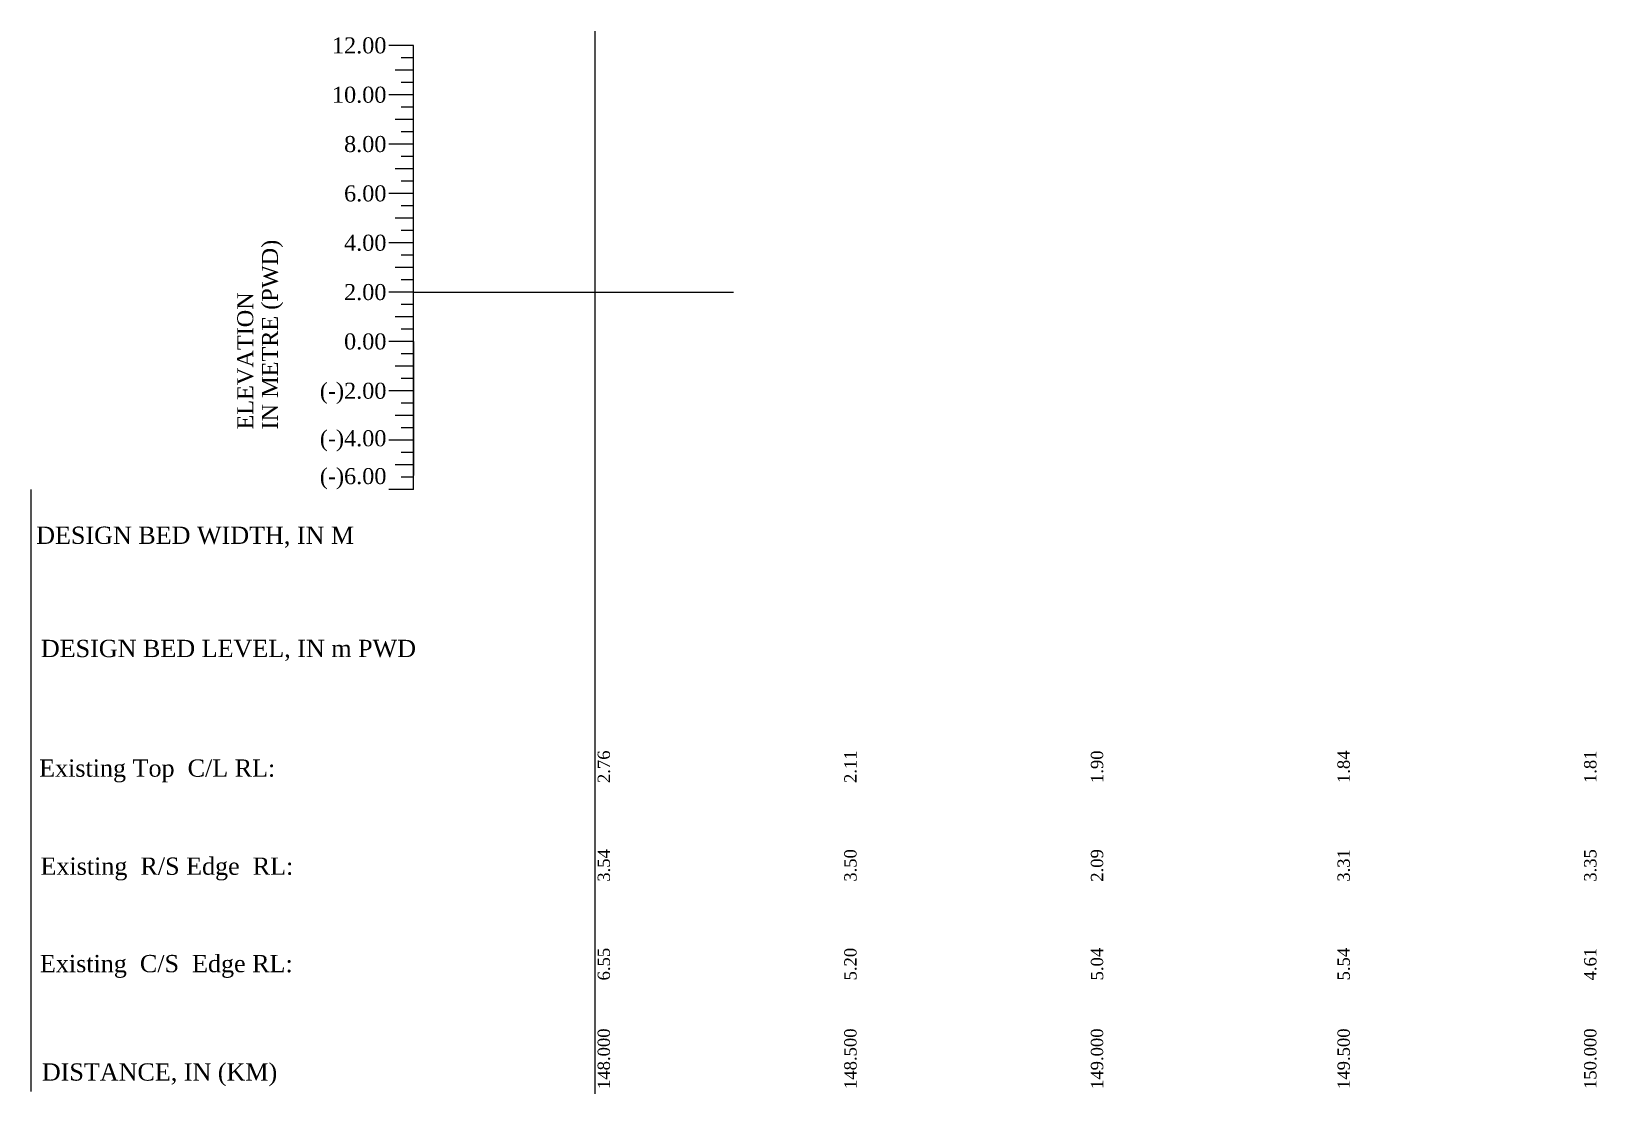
# Model space of a CAD drawing. Header units: metres. Extents: x -148477 to 168932, y -55673 to -2736.
# Drawn here: x 76054.1 to 76117.5, y -28297.1 to -28254 of the extents above; entities that cross this region are included whole.
import ezdxf
from ezdxf.enums import TextEntityAlignment as Align

# ---------------------------------------------------------------- set-up
doc = ezdxf.new("R2010")
doc.units = ezdxf.units.M
doc.styles.add('liza', font='times.ttf', dxfattribs={"height": 2})
doc.styles.get("Standard").update_dxf_attribs({"font": 'times.ttf'})

msp = doc.modelspace()

# ---------------------------------------------------------------- texts
at = {"color": 0, "lineweight": 30}
for s, p in [('12.00', (76068.4562, -28254.9023)), ('10.00', (76068.4562, -28256.9023)), ('8.00', (76068.4562, -28258.9023)), ('6.00', (76068.4562, -28260.9023)), ('4.00', (76068.4562, -28262.9023)), ('2.00', (76068.4562, -28264.9023)), ('0.00', (76068.4562, -28266.9023)), ('(-)2.00', (76068.4562, -28268.9023)), ('(-)4.00', (76068.4562, -28270.8273)), ('(-)6.00', (76068.4562, -28272.3617))]:
    msp.add_text(s, height=0.65, dxfattribs=at).set_placement(p, align=Align.RIGHT)
for s, p in [('IN METRE (PWD)', (76064.0562, -28270.1473)), ('ELEVATION', (76063.0562, -28270.1473))]:
    msp.add_text(s, height=0.65, rotation=90, dxfattribs=at).set_placement(p)
at = {"color": 0, "lineweight": 30, "char_height": 0.7, "attachment_point": 1}
for s, insert in [('DESIGN BED WIDTH, IN M', (76054.254, -28274.0832)), ('DESIGN BED LEVEL, IN m PWD', (76054.4447, -28278.6716)), ('{\\C256;Existing Top  C/L RL:}', (76054.374, -28283.5202)), ('{\\C256;Existing  R/S Edge  RL:}', (76054.4289, -28287.4951)), ('{\\C256;Existing  C/S  Edge RL:}', (76054.4061, -28291.4448)), ('DISTANCE, IN (KM)', (76054.4844, -28295.8379))]:
    msp.add_mtext(s, dxfattribs=dict(at, insert=insert))
at = {"color": 6, "linetype": 'Continuous', "lineweight": -3, "ltscale": 0.5, "char_height": 0.5, "width": 2.15, "attachment_point": 1, "rotation": 90, "style": 'liza'}
for s, insert in [('2.76', (76077.0194, -28284.4773)), ('2.11', (76087.0194, -28284.4773)), ('1.90', (76097.0194, -28284.4773)), ('1.84', (76107.0194, -28284.4773)), ('1.81', (76117.0194, -28284.4773)), ('3.54', (76077.0194, -28288.4773)), ('3.50', (76087.0194, -28288.4773)), ('2.09', (76097.0194, -28288.4773)), ('3.35', (76117.0194, -28288.4773)), ('3.31', (76107.0194, -28288.4773)), ('6.55', (76077.0194, -28292.4773)), ('5.20', (76087.0194, -28292.4773)), ('5.04', (76097.0194, -28292.4773)), ('5.54', (76107.0194, -28292.4773)), ('4.61', (76117.0194, -28292.4773)), ('148.000', (76077.0194, -28296.8773)), ('148.500', (76087.0194, -28296.8773)), ('149.000', (76097.0194, -28296.8773)), ('149.500', (76107.0194, -28296.8773)), ('150.000', (76117.0194, -28296.8773))]:
    msp.add_mtext(s, dxfattribs=dict(at, insert=insert))

# ---------------------------------------------------------------- linework, layer by layer
at = {"color": 6, "linetype": 'Continuous', "lineweight": -3, "ltscale": 0.5}
for p, q in [((76076.9194, -28297.0672), (76076.9194, -28254.0081)), ((76069.5562, -28264.5773), (76082.5287, -28264.5773))]:
    msp.add_line(p, q, dxfattribs=at)
at = {"color": 0, "lineweight": 30}
for p, q in [((76069.5562, -28254.5773), (76068.5562, -28254.5773)), ((76069.5562, -28272.5773), (76069.5562, -28254.5773)), ((76069.5562, -28255.0773), (76069.0562, -28255.0773)), ((76069.5562, -28255.5773), (76068.8062, -28255.5773)), ((76069.5562, -28256.0773), (76069.0562, -28256.0773)), ((76069.5562, -28256.5773), (76068.5562, -28256.5773)), ((76069.5562, -28256.5773), (76068.5562, -28256.5773)), ((76069.5562, -28256.5773), (76068.5562, -28256.5773)), ((76069.5562, -28257.0773), (76069.0562, -28257.0773)), ((76069.5562, -28257.5773), (76068.8062, -28257.5773)), ((76069.5562, -28258.5773), (76068.5562, -28258.5773)), ((76069.5562, -28258.5773), (76068.5562, -28258.5773)), ((76069.5562, -28258.0773), (76069.0562, -28258.0773)), ((76069.5562, -28259.0773), (76069.0562, -28259.0773)), ((76069.5562, -28259.0773), (76069.0562, -28259.0773)), ((76069.5562, -28259.5773), (76068.8062, -28259.5773)), ((76069.5562, -28259.5773), (76068.8062, -28259.5773)), ((76069.5562, -28260.0773), (76069.0562, -28260.0773)), ((76069.5562, -28260.5773), (76068.5562, -28260.5773)), ((76069.5562, -28261.0773), (76069.0562, -28261.0773)), ((76069.5562, -28261.5773), (76068.8062, -28261.5773)), ((76069.5562, -28262.0773), (76069.0562, -28262.0773)), ((76069.5562, -28262.5773), (76068.5562, -28262.5773)), ((76069.5562, -28263.5773), (76068.8062, -28263.5773)), ((76069.5562, -28263.0773), (76069.0562, -28263.0773)), ((76069.5562, -28264.0773), (76069.0562, -28264.0773)), ((76069.5562, -28264.5773), (76068.5562, -28264.5773)), ((76069.5562, -28265.5773), (76068.8062, -28265.5773)), ((76069.5562, -28265.0773), (76069.0562, -28265.0773)), ((76069.5562, -28266.0773), (76069.0562, -28266.0773)), ((76069.5562, -28266.5773), (76068.5562, -28266.5773)), ((76069.5562, -28267.0773), (76069.0562, -28267.0773)), ((76069.5562, -28267.5773), (76068.8062, -28267.5773)), ((76069.5562, -28268.0773), (76069.0562, -28268.0773)), ((76069.5562, -28268.5773), (76068.5562, -28268.5773)), ((76069.5562, -28269.0773), (76069.0562, -28269.0773)), ((76069.5562, -28269.5773), (76068.8062, -28269.5773)), ((76069.5562, -28270.5773), (76068.5562, -28270.5773)), ((76069.5562, -28270.0773), (76069.0562, -28270.0773)), ((76069.5562, -28271.0773), (76069.0562, -28271.0773)), ((76069.5562, -28271.5773), (76068.8062, -28271.5773)), ((76069.5562, -28272.5773), (76068.5562, -28272.5773)), ((76069.5562, -28272.0773), (76069.0562, -28272.0773))]:
    msp.add_line(p, q, dxfattribs=at)
at = {"lineweight": 30}
for p, q in [((76069.5562, -28266.5773), (76069.5562, -28272.0073)), ((76054.0562, -28296.9773), (76054.0562, -28272.5773))]:
    msp.add_line(p, q, dxfattribs=at)
at = {"color": 0, "lineweight": 30}
msp.add_lwpolyline([(76064.5562, -28270.2773, 0, 0, 0), (76064.5562, -28262.5307, 0.2767, 0, 0), (76064.5562, -28261.9773, 0, 0, 0)], format="xyseb", dxfattribs=at)

msp.set_redraw_order([(e.dxf.handle, doc.entitydb.next_handle()) for e in msp.query("TEXT MTEXT ATTDEF DIMENSION ARC_DIMENSION")])  # texts and dimensions are drawn at this point

doc.saveas('drawing.dxf')
